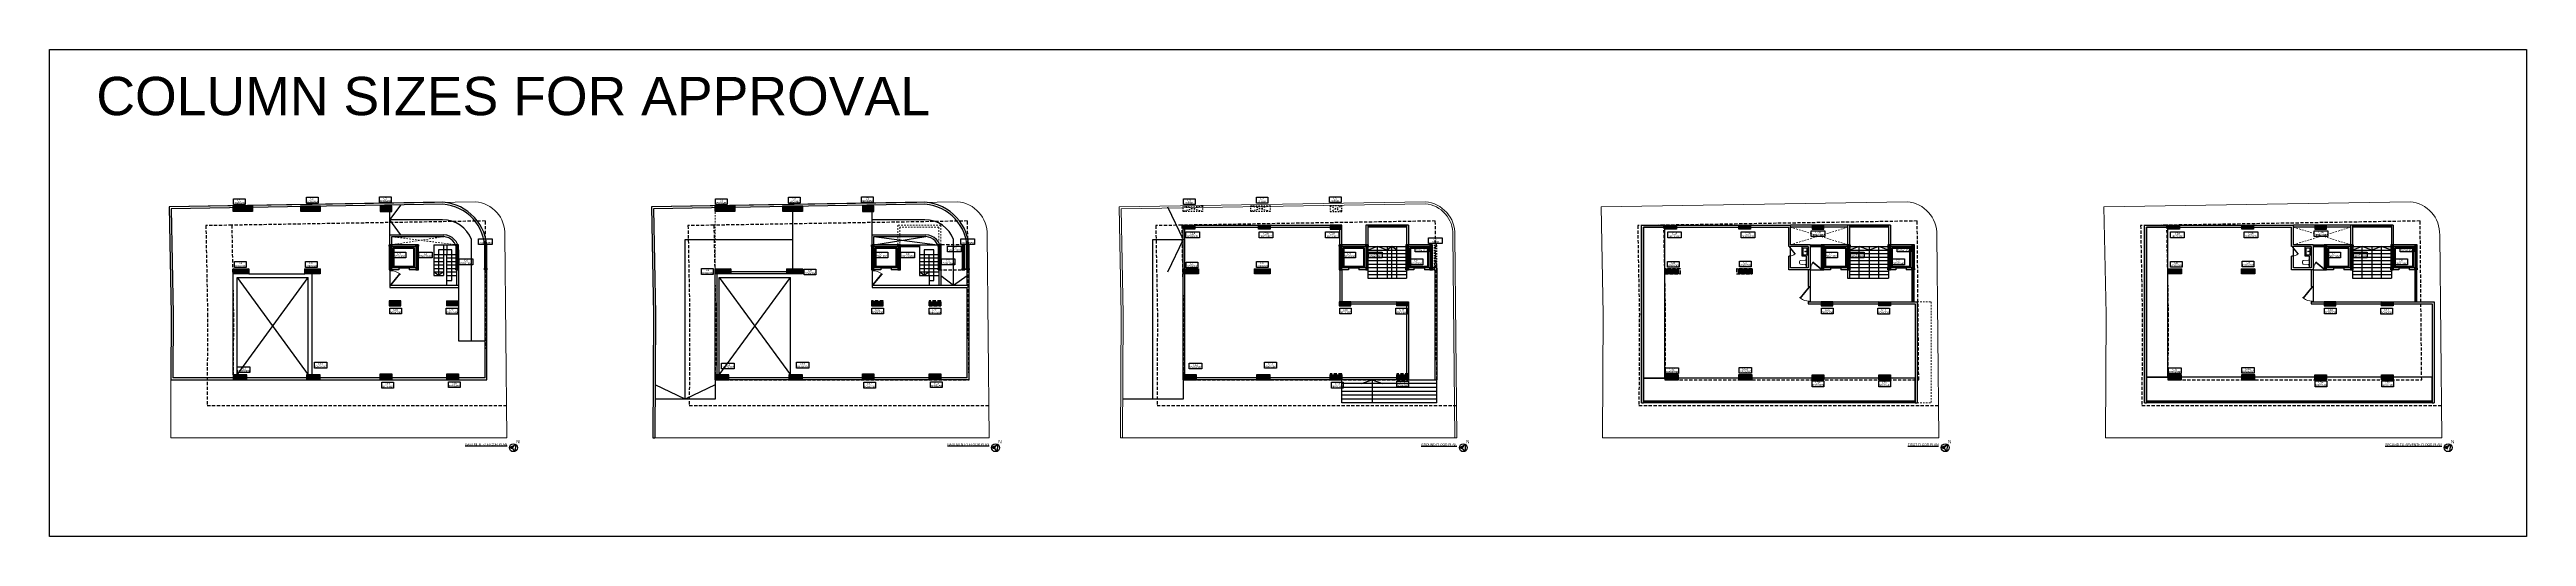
# Model space of a CAD drawing. Header units: inches. Extents: x 332 to 524, y 371 to 463.
# Drawn here: x 332.5 to 523.7, y 425.4 to 463 of the extents above; entities that cross this region are included whole.
import ezdxf
from ezdxf.enums import TextEntityAlignment as Align

# ---------------------------------------------------------------- set-up
doc = ezdxf.new("R2010")
doc.units = ezdxf.units.IN
doc.header["$MEASUREMENT"] = 0
for name, pattern in [('01_BASEMENT PLAN$0$01_BASEMENT PLAN$0$3661201-SURVEY$0$DASHED4', [0.1875, 0.125, -0.0625]), ('DASHED', [0.75, 0.5, -0.25]), ('DASHED2', [0.375, 0.25, -0.125]), ('HIDDEN', [0.375, 0.25, -0.125]), ('HIDDEN2', [0.1875, 0.125, -0.0625])]:
    doc.linetypes.add(name, pattern=pattern)
for name, color, linetype, lineweight in [('Column', 1, 'Continuous', 30), ('COLUMN NO', 1, 'Continuous', 25), ('COLUMN REDUCTION', 6, 'DASHED2', 25), ('Column Sizes', 1, 'Continuous', 25), ('dotted', 252, 'HIDDEN2', 9), ('FOUNDATION FORMAT', 210, 'Continuous', 30), ('fur', 250, 'Continuous', 15), ('setback', 5, '01_BASEMENT PLAN$0$01_BASEMENT PLAN$0$3661201-SURVEY$0$DASHED4', 25), ('Wall', 7, 'Continuous', 30)]:
    doc.layers.add(name, color=color, linetype=linetype, lineweight=lineweight)
for name, color, linetype in [('Elevation', 8, 'Continuous'), ('FURNITURE', 244, 'Continuous'), ('Plot', 10, 'Continuous'), ('Text', 7, 'Continuous')]:
    doc.layers.add(name, color=color, linetype=linetype)
doc.styles.add('dim', font='arial.ttf', dxfattribs={"height": 6})
doc.styles.add('Rcad', font='arial.ttf')
doc.styles.get("Standard").update_dxf_attribs({"font": 'arial.ttf'})

# ---------------------------------------------------------------- blocks, each defined once
blk = doc.blocks.new('Z$W@#0FEC59BC')
at = {"layer": 'fur'}
for p, q in [((17.8, 28.7), (0.9, 8.1)), ((1.9, 7.3), (0.9, 8.1)), ((18.7, 27.9), (1.9, 7.3)), ((17.8, 28.7), (18.7, 27.9))]:
    blk.add_line(p, q, dxfattribs=at)
for points in [[(18.3, 28.3), (18.3, 30)], [(18.3, 0), (18.3, 1.7)]]:
    blk.add_lwpolyline(points, dxfattribs=at)
for start, end in [(226.7729, 229.4619), (232.1478, 270)]:
    blk.add_arc((18.3, 28.3), 26.7, start, end, dxfattribs=at)
blk = doc.blocks.new('TOL.SINK')
at = {"linetype": 'Continuous', "lineweight": 0}
for p, q in [((-346, -110), (-16, -110)), ((-49, -82), (-49, -50)), ((-49, -50), (50, -50)), ((-16, -82), (-49, -82)), ((-16, -82), (-16, -50)), ((-16, -110), (-16, -82)), ((-16, -110), (-16, -154)), ((-16, -154), (16, -154)), ((16, -82), (16, -50)), ((50, -82), (16, -82)), ((16, -82), (16, -110)), ((16, -154), (16, -110)), ((16, -110), (346, -110)), ((50, -50), (50, -82))]:
    blk.add_line(p, q, dxfattribs=at)
at = {"lineweight": 0}
for points in [[(-389, -550), (389, -550), (389, 0), (-389, 0)], [(-346, -506), (346, -506), (346, -44), (-346, -44)]]:
    blk.add_lwpolyline(points, close=True, dxfattribs=at)
at = {"linetype": 'Continuous', "lineweight": 0}
for start, end in [(90, 270), (270, 90)]:
    blk.add_arc((0, -275), 33, start, end, dxfattribs=at)
blk = doc.blocks.new('Z$W@#44AB0C47')
at = {"layer": 'fur'}
blk.add_lwpolyline([(0.18, 0.51), (0.25, 0.51, -0.384951), (0.32, 0.45), (0.36, 0.08, -0.444095), (0.28, 0), (0.07, 0, -0.441697), (0, 0.08), (0.03, 0.45, -0.387254), (0.11, 0.51), (0.18, 0.51)], format="xyb", dxfattribs=at)
blk = doc.blocks.new('col')
at = {"layer": 'Column'}
h = blk.add_hatch(color=256, dxfattribs=at)
h.paths.add_polyline_path([(1, 1), (0, 1), (0.5, 0.5)])
h.paths.add_polyline_path([(0, 1), (0, 0), (0.5, 0.5)])
h.paths.add_polyline_path([(0.5, 0.5), (0, 0), (1, 0)])
h.paths.add_polyline_path([(1, 1), (0.5, 0.5), (1, 0)])
for p, q in [((1, 1), (0, 0)), ((1, 0), (0, 1)), ((1, 1), (0, 1)), ((0, 1), (0, 0)), ((1, 0), (1, 1)), ((0, 0), (1, 0))]:
    blk.add_line(p, q, dxfattribs=at)

msp = doc.modelspace()

# ---------------------------------------------------------------- hatches: boundary and pattern name
at = {"layer": 'Text'}
for points in [[(367.9943, 432.273), (368.2435, 432.1836), (368.478, 432.512)], [(405.2161, 432.273), (405.4653, 432.1836), (405.6998, 432.512)], [(441.3305, 432.273), (441.5797, 432.1836), (441.8142, 432.512)], [(478.5344, 432.273), (478.7837, 432.1836), (479.0182, 432.512)], [(517.3636, 432.273), (517.6128, 432.1836), (517.8474, 432.512)]]:
    msp.add_hatch(color=256, dxfattribs=at).paths.add_polyline_path(points)

# ---------------------------------------------------------------- linework, layer by layer
at = {"layer": 'Column', "linetype": 'DASHED', "lineweight": 25, "ltscale": 0.002}
for p, q in [((421.4985, 450.5147), (419.9985, 450.9647)), ((421.4985, 450.9647), (419.9985, 450.5147)), ((419.9985, 450.9647), (421.4985, 450.9647)), ((419.9985, 450.5147), (419.9985, 450.9647)), ((421.4985, 450.5147), (419.9985, 450.5147)), ((421.4985, 450.9647), (421.4985, 450.5147)), ((426.7235, 450.5147), (425.2235, 450.9647)), ((426.7235, 450.9647), (425.2235, 450.5147)), ((425.2235, 450.9647), (426.7235, 450.9647)), ((425.2235, 450.5147), (425.2235, 450.9647)), ((426.7235, 450.5147), (425.2235, 450.5147)), ((426.7235, 450.9647), (426.7235, 450.5147)), ((431.3528, 450.5147), (432.2528, 450.9647)), ((431.3528, 450.9647), (432.2528, 450.5147)), ((432.2528, 450.9647), (431.3528, 450.9647)), ((431.3528, 450.9647), (431.3528, 450.5147)), ((431.3528, 450.5147), (432.2528, 450.5147)), ((432.2528, 450.5147), (432.2528, 450.9647)), ((439.3927, 446.0065), (439.5927, 447.9565)), ((439.3927, 447.9565), (439.5927, 446.0065)), ((439.5927, 447.9565), (439.3927, 447.9565)), ((439.3927, 447.9565), (439.3927, 446.0065)), ((439.5927, 446.0065), (439.5927, 447.9565)), ((439.3927, 446.0065), (439.5927, 446.0065))]:
    msp.add_line(p, q, dxfattribs=at)
at = {"layer": 'COLUMN REDUCTION'}
for points in [[(458.4024, 446.0794), (457.2024, 446.0794), (457.2024, 445.6994), (458.4024, 445.6994)], [(463.9275, 446.0794), (462.7275, 446.0794), (462.7274, 445.6994), (463.9274, 445.6994)], [(396.8384, 443.6065), (395.9384, 443.6065), (395.9384, 443.2265), (396.8384, 443.2265)], [(401.2884, 443.6065), (400.3884, 443.6065), (400.3884, 443.2265), (401.2884, 443.2265)], [(432.2528, 437.9694), (431.3528, 437.9694), (431.3528, 437.5194), (432.2528, 437.5194)], [(437.4028, 437.9694), (436.5028, 437.9694), (436.5028, 437.5194), (437.4028, 437.5194)]]:
    msp.add_lwpolyline(points, close=True, dxfattribs=at)
at = {"layer": 'Column Sizes'}
for points in [[(346.6886, 451.5052), (347.5886, 451.5052), (347.5886, 451.0552), (346.6886, 451.0552)], [(352.3203, 451.626), (353.2203, 451.626), (353.2203, 451.176), (352.3203, 451.176)], [(357.9602, 451.6559), (358.8602, 451.6559), (358.8602, 451.2059), (357.9602, 451.2059)], [(383.9104, 451.5052), (384.8104, 451.5052), (384.8104, 451.0552), (383.9104, 451.0552)], [(389.5421, 451.626), (390.4421, 451.626), (390.4421, 451.176), (389.5421, 451.176)], [(395.182, 451.6559), (396.082, 451.6559), (396.082, 451.2059), (395.182, 451.2059)], [(420.0248, 451.5052), (420.9248, 451.5052), (420.9248, 451.0552), (420.0248, 451.0552)], [(425.6565, 451.626), (426.5565, 451.626), (426.5565, 451.176), (425.6565, 451.176)], [(431.2964, 451.6559), (432.1964, 451.6559), (432.1964, 451.2059), (431.2964, 451.2059)], [(365.6155, 448.4215), (366.6655, 448.4215), (366.6655, 447.9715), (365.6155, 447.9715)], [(402.8373, 448.4215), (403.8873, 448.4215), (403.8873, 447.9715), (402.8373, 447.9715)], [(438.9517, 448.4871), (440.0017, 448.4871), (440.0017, 448.0371), (438.9517, 448.0371)], [(346.7753, 446.6509), (347.6753, 446.6509), (347.6753, 446.2009), (346.7753, 446.2009)], [(352.2373, 446.6492), (353.1373, 446.6492), (353.1373, 446.1992), (352.2373, 446.1992)], [(358.9366, 447.3865), (359.9866, 447.3865), (359.9866, 446.9365), (358.9366, 446.9365)], [(360.9866, 447.3865), (362.0366, 447.3865), (362.0366, 446.9365), (360.9866, 446.9365)], [(364.1155, 446.8518), (365.1655, 446.8518), (365.1655, 446.4018), (364.1155, 446.4018)], [(382.8312, 446.1106), (383.7312, 446.1106), (383.7312, 445.6606), (382.8312, 445.6606)], [(390.7446, 446.066), (391.6446, 446.066), (391.6446, 445.616), (390.7446, 445.616)], [(396.1584, 447.3865), (397.2084, 447.3865), (397.2084, 446.9365), (396.1584, 446.9365)], [(398.2084, 447.3865), (399.2584, 447.3865), (399.2584, 446.9365), (398.2084, 446.9365)], [(401.3372, 446.8518), (402.3872, 446.8518), (402.3872, 446.4018), (401.3372, 446.4018)], [(420.2295, 446.6165), (421.1295, 446.6165), (421.1295, 446.1665), (420.2295, 446.1665)], [(425.6595, 446.6487), (426.5595, 446.6487), (426.5595, 446.1987), (425.6595, 446.1987)], [(432.2728, 447.3865), (433.3228, 447.3865), (433.3228, 446.9365), (432.2728, 446.9365)], [(434.3228, 447.3865), (435.3728, 447.3865), (435.3728, 446.9365), (434.3228, 446.9365)], [(437.4516, 446.8518), (438.5016, 446.8518), (438.5016, 446.4018), (437.4516, 446.4018)], [(457.3973, 446.6638), (458.2973, 446.6638), (458.2973, 446.2138), (457.3973, 446.2138)], [(462.9472, 446.6909), (463.8472, 446.6909), (463.8472, 446.2409), (462.9472, 446.2409)], [(469.4768, 447.3865), (470.5268, 447.3865), (470.5268, 446.9365), (469.4768, 446.9365)], [(471.5268, 447.3865), (472.5768, 447.3865), (472.5768, 446.9365), (471.5268, 446.9365)], [(474.6556, 446.8518), (475.7056, 446.8518), (475.7056, 446.4018), (474.6556, 446.4018)], [(496.2265, 446.6638), (497.1265, 446.6638), (497.1265, 446.2138), (496.2265, 446.2138)], [(501.7764, 446.6909), (502.6764, 446.6909), (502.6764, 446.2409), (501.7764, 446.2409)], [(508.3059, 447.3865), (509.3559, 447.3865), (509.3559, 446.9365), (508.3059, 446.9365)], [(510.3559, 447.3865), (511.4059, 447.3865), (511.4059, 446.9365), (510.3559, 446.9365)], [(513.4848, 446.8518), (514.5348, 446.8518), (514.5348, 446.4018), (513.4848, 446.4018)], [(358.754, 443.0498), (359.654, 443.0498), (359.654, 442.5998), (358.754, 442.5998)], [(363.1005, 443.0466), (364.0005, 443.0466), (364.0005, 442.5966), (363.1005, 442.5966)], [(395.9758, 443.054), (396.8758, 443.054), (396.8758, 442.604), (395.9758, 442.604)], [(400.3915, 443.0445), (401.2915, 443.0445), (401.2915, 442.5945), (400.3915, 442.5945)], [(432.0902, 443.0498), (432.9902, 443.0498), (432.9902, 442.5998), (432.0902, 442.5998)], [(436.4366, 443.0466), (437.3366, 443.0466), (437.3366, 442.5966), (436.4366, 442.5966)], [(469.2942, 443.0498), (470.1942, 443.0498), (470.1942, 442.5998), (469.2942, 442.5998)], [(473.6406, 443.0466), (474.5406, 443.0466), (474.5406, 442.5966), (473.6406, 442.5966)], [(508.1233, 443.0498), (509.0233, 443.0498), (509.0233, 442.5998), (508.1233, 442.5998)], [(512.4698, 443.0466), (513.3698, 443.0466), (513.3698, 442.5966), (512.4698, 442.5966)], [(346.9617, 438.5219), (347.9467, 438.5219), (347.9467, 438.0719), (346.9617, 438.0719)], [(352.9398, 438.8655), (353.8885, 438.8655), (353.8885, 438.4155), (352.9398, 438.4155)], [(384.3599, 438.8054), (385.3449, 438.8054), (385.3449, 438.3554), (384.3599, 438.3554)], [(390.1616, 438.8655), (391.1103, 438.8655), (391.1103, 438.4155), (390.1616, 438.4155)], [(420.4743, 438.8054), (421.4593, 438.8054), (421.4593, 438.3554), (420.4743, 438.3554)], [(426.276, 438.8655), (427.2247, 438.8655), (427.2247, 438.4155), (426.276, 438.4155)], [(457.2521, 438.4464), (458.237, 438.4464), (458.237, 437.9964), (457.2521, 437.9964)], [(462.9242, 438.4685), (463.8728, 438.4685), (463.8728, 438.0185), (462.9242, 438.0185)], [(496.0813, 438.4464), (497.0662, 438.4464), (497.0662, 437.9964), (496.0813, 437.9964)], [(501.7533, 438.4685), (502.702, 438.4685), (502.702, 438.0185), (501.7533, 438.0185)], [(358.1313, 437.3199), (359.0313, 437.3199), (359.0313, 436.8699), (358.1313, 436.8699)], [(363.2803, 437.3608), (364.1803, 437.3608), (364.1803, 436.9108), (363.2803, 436.9108)], [(395.3531, 437.3199), (396.2531, 437.3199), (396.2531, 436.8699), (395.3531, 436.8699)], [(400.5021, 437.3608), (401.4021, 437.3608), (401.4021, 436.9108), (400.5021, 436.9108)], [(431.4675, 437.3199), (432.3675, 437.3199), (432.3675, 436.8699), (431.4675, 436.8699)], [(436.505, 437.4166), (437.405, 437.4166), (437.405, 436.9666), (436.505, 436.9666)], [(468.5687, 437.4305), (469.4687, 437.4305), (469.4687, 436.9805), (468.5687, 436.9805)], [(473.7117, 437.4261), (474.6117, 437.4261), (474.6117, 436.9761), (473.7117, 436.9761)], [(507.3978, 437.4305), (508.2978, 437.4305), (508.2978, 436.9805), (507.3978, 436.9805)], [(512.5409, 437.4261), (513.4409, 437.4261), (513.4409, 436.9761), (512.5409, 436.9761)]]:
    msp.add_lwpolyline(points, close=True, dxfattribs=at)
at = {"layer": 'Column Sizes', "color": 3}
for points in [[(401.817, 447.8438), (402.867, 447.8438), (402.867, 447.3938), (401.817, 447.3938)], [(420.2127, 448.9379), (421.2627, 448.9379), (421.2627, 448.4879), (420.2127, 448.4879)], [(425.8867, 448.9379), (426.9367, 448.9379), (426.9367, 448.4879), (425.8867, 448.4879)], [(430.9869, 448.9379), (432.0369, 448.9379), (432.0369, 448.4879), (430.9869, 448.4879)], [(437.9314, 447.8438), (438.9814, 447.8438), (438.9814, 447.3938), (437.9314, 447.3938)], [(457.4166, 448.9379), (458.4666, 448.9379), (458.4666, 448.4879), (457.4166, 448.4879)], [(463.0906, 448.9379), (464.1406, 448.9379), (464.1406, 448.4879), (463.0906, 448.4879)], [(468.5014, 449.04), (469.5514, 449.04), (469.5514, 448.59), (468.5014, 448.59)], [(475.1353, 447.8438), (476.1853, 447.8438), (476.1853, 447.3938), (475.1353, 447.3938)], [(496.2458, 448.9379), (497.2958, 448.9379), (497.2958, 448.4879), (496.2458, 448.4879)], [(501.9198, 448.9379), (502.9698, 448.9379), (502.9698, 448.4879), (501.9198, 448.4879)], [(507.3306, 449.04), (508.3806, 449.04), (508.3806, 448.59), (507.3306, 448.59)], [(513.9645, 447.8438), (515.0145, 447.8438), (515.0145, 447.3938), (513.9645, 447.3938)]]:
    msp.add_lwpolyline(points, close=True, dxfattribs=at)
at = {"layer": 'dotted'}
for p, q in [((383.8841, 445.8494), (383.8841, 450.8147)), ((397.9884, 449.4565), (397.9884, 447.9565)), ((401.2884, 449.4565), (397.9884, 449.4565)), ((401.2884, 449.4565), (401.2884, 447.9565)), ((358.9166, 448.5765), (363.83, 447.9565)), ((358.9166, 447.9565), (362.9166, 448.5765)), ((398.1384, 449.3065), (398.1384, 447.9565)), ((401.1384, 449.3065), (398.1384, 449.3065)), ((401.1384, 449.3065), (401.1384, 447.9565)), ((466.9068, 447.9565), (471.3068, 449.3065)), ((466.9068, 449.3065), (471.3068, 447.9565)), ((505.7359, 447.9565), (510.1359, 449.3065)), ((505.7359, 449.3065), (510.1359, 447.9565)), ((476.6786, 443.5265), (477.7568, 443.5265)), ((477.7568, 443.5265), (477.7568, 435.7194)), ((476.6786, 435.7194), (477.7568, 435.7194))]:
    msp.add_line(p, q, dxfattribs=at)
at = {"layer": 'Elevation'}
for p, q in [((358.7666, 448.7265), (358.7666, 451.0159)), ((362.8323, 449.8712), (358.7666, 449.8712)), ((389.8841, 446.0794), (389.8841, 450.9082)), ((395.9884, 448.7265), (395.9884, 451.0159)), ((400.054, 449.8712), (395.9884, 449.8712)), ((437.2528, 449.4565), (434.2528, 449.4565)), ((471.3068, 449.4565), (466.9068, 449.4565)), ((474.4568, 449.4565), (471.4568, 449.4565)), ((510.1359, 449.4565), (505.7359, 449.4565)), ((513.2859, 449.4565), (510.2859, 449.4565)), ((358.7666, 448.7265), (362.9166, 448.7265)), ((358.7666, 447.9565), (358.7666, 448.7265)), ((358.9166, 448.5765), (362.9166, 448.5765)), ((358.9166, 447.9565), (358.9166, 448.5765)), ((362.1466, 447.9565), (363.9166, 447.9565)), ((362.1466, 447.9565), (362.1466, 445.5865)), ((362.8966, 447.9565), (362.8966, 447.2065)), ((363.1666, 447.9565), (363.1666, 447.2065)), ((363.9166, 447.9565), (363.9166, 444.8065)), ((363.9166, 447.9565), (363.9166, 444.8065)), ((364.0666, 447.5477), (363.9166, 447.5477)), ((364.0666, 447.5477), (364.0666, 444.8065)), ((365.0666, 440.5194), (365.0666, 448.3502)), ((395.9884, 448.7265), (400.1384, 448.7265)), ((395.9884, 447.9565), (395.9884, 448.7265)), ((396.1384, 448.5765), (400.1384, 448.5765)), ((396.1384, 447.9565), (396.1384, 448.5765)), ((396.1384, 448.5765), (401.0517, 447.9565)), ((396.1384, 447.9565), (400.1384, 448.5765)), ((398.1384, 447.9565), (399.6384, 447.9565)), ((398.1384, 447.8815), (399.6384, 447.8815)), ((398.1384, 447.8065), (399.6384, 447.8065)), ((399.6384, 447.9565), (401.1384, 447.9565)), ((399.6384, 447.9565), (399.6384, 445.5865)), ((401.1384, 447.9565), (401.1384, 444.8065)), ((401.1384, 447.9565), (401.285, 447.9565)), ((401.2884, 447.9565), (401.2884, 444.8065)), ((402.2884, 444.8065), (402.2884, 448.3502)), ((437.2528, 449.3815), (434.2528, 449.3815)), ((437.2528, 449.3065), (434.2528, 449.3065)), ((434.2528, 447.8065), (435.7528, 447.8065)), ((434.2528, 447.5365), (435.7528, 447.5365)), ((435.0028, 445.3765), (435.0028, 447.8065)), ((435.7528, 447.8065), (435.7528, 445.3765)), ((435.7528, 447.8065), (436.5028, 447.8065)), ((435.7528, 447.5365), (436.5028, 447.5365)), ((436.1278, 445.3765), (436.1278, 447.8065)), ((436.5028, 445.3765), (436.5028, 447.8065)), ((436.5028, 447.8065), (437.2528, 447.8065)), ((436.5028, 447.5365), (437.2528, 447.5365)), ((471.3068, 449.3065), (466.9068, 449.3065)), ((466.9068, 447.0565), (466.9068, 447.8065)), ((467.8068, 447.0565), (467.8068, 447.8065)), ((468.4068, 447.9565), (469.3068, 447.9565)), ((468.4068, 447.8815), (469.3068, 447.8815)), ((468.4068, 447.8065), (469.3068, 447.8065)), ((474.4568, 449.3815), (471.4568, 449.3815)), ((474.4568, 449.3065), (471.4568, 449.3065)), ((471.4568, 447.8065), (472.9568, 447.8065)), ((471.4568, 447.5365), (472.9568, 447.5365)), ((472.2068, 445.3765), (472.2068, 447.8065)), ((472.9568, 447.8065), (472.9568, 445.3765)), ((472.9568, 447.8065), (473.7068, 447.8065)), ((472.9568, 447.5365), (473.7068, 447.5365)), ((473.7068, 447.8065), (474.4568, 447.8065)), ((473.7068, 445.3765), (473.7068, 447.8065)), ((473.7068, 447.5365), (474.4568, 447.5365)), ((510.1359, 449.3065), (505.7359, 449.3065)), ((505.7359, 447.0565), (505.7359, 447.8065)), ((506.6359, 447.0565), (506.6359, 447.8065)), ((507.2359, 447.9565), (508.1359, 447.9565)), ((507.2359, 447.8815), (508.1359, 447.8815)), ((507.2359, 447.8065), (508.1359, 447.8065)), ((513.2859, 449.3815), (510.2859, 449.3815)), ((513.2859, 449.3065), (510.2859, 449.3065)), ((510.2859, 447.8065), (511.7859, 447.8065)), ((510.2859, 447.5365), (511.7859, 447.5365)), ((511.0359, 445.3765), (511.0359, 447.8065)), ((511.7859, 447.8065), (511.7859, 445.3765)), ((511.7859, 447.8065), (512.5359, 447.8065)), ((511.7859, 447.5365), (512.5359, 447.5365)), ((512.5359, 447.8065), (513.2859, 447.8065)), ((512.5359, 445.3765), (512.5359, 447.8065)), ((512.5359, 447.5365), (513.2859, 447.5365)), ((346.6623, 437.8994), (346.6623, 445.6994)), ((347.8623, 445.6994), (352.1873, 445.6994)), ((352.7623, 437.8994), (352.7623, 445.6994)), ((358.7666, 446.0065), (358.7666, 444.8065)), ((359.4416, 446.1565), (360.2416, 446.1565)), ((362.1466, 447.2065), (362.8966, 447.2065)), ((362.1466, 446.9365), (362.8966, 446.9365)), ((362.1466, 446.6665), (362.8966, 446.6665)), ((362.1466, 446.3965), (362.8966, 446.3965)), ((362.1466, 446.1265), (362.8966, 446.1265)), ((362.1466, 445.8565), (362.8966, 445.8565)), ((362.1466, 445.5865), (362.8966, 445.5865)), ((362.8966, 447.2065), (362.8966, 445.5865)), ((362.8966, 447.2065), (363.1666, 447.2065)), ((363.1666, 447.2065), (363.9166, 447.2065)), ((363.1666, 444.8065), (363.1666, 447.2065)), ((363.1666, 446.9365), (363.9166, 446.9365)), ((363.1666, 446.6665), (363.9166, 446.6665)), ((363.1666, 446.3965), (363.9166, 446.3965)), ((363.1666, 446.1265), (363.9166, 446.1265)), ((363.1666, 445.8565), (363.9166, 445.8565)), ((363.1666, 445.5865), (363.9166, 445.5865)), ((395.9884, 446.0065), (395.9884, 444.8065)), ((396.6634, 446.1565), (397.4634, 446.1565)), ((399.6384, 447.2065), (400.3884, 447.2065)), ((399.6384, 446.9365), (400.3884, 446.9365)), ((399.6384, 446.6665), (400.3884, 446.6665)), ((399.6384, 446.3965), (400.3884, 446.3965)), ((399.6384, 446.1265), (400.3884, 446.1265)), ((399.6384, 445.8565), (400.3884, 445.8565)), ((399.6384, 445.5865), (400.3884, 445.5865)), ((400.3884, 447.2065), (401.1384, 447.2065)), ((400.3884, 445.5865), (400.3884, 447.2065)), ((400.3884, 446.9365), (401.1384, 446.9365)), ((400.3884, 446.6665), (401.1384, 446.6665)), ((400.3884, 446.3965), (401.1384, 446.3965)), ((400.3884, 446.1265), (401.1384, 446.1265)), ((400.3884, 445.8565), (401.1384, 445.8565)), ((400.3884, 445.5865), (401.1384, 445.5865)), ((400.3884, 445.5865), (400.3884, 444.8065)), ((432.7778, 446.1565), (433.5778, 446.1565)), ((434.2528, 447.2665), (435.7528, 447.2665)), ((434.2528, 446.9965), (435.7528, 446.9965)), ((434.2528, 446.7265), (435.7528, 446.7265)), ((434.2528, 446.4565), (435.7528, 446.4565)), ((434.2528, 446.1865), (435.7528, 446.1865)), ((434.2528, 446.0065), (434.2528, 445.3765)), ((434.2528, 445.9165), (435.7528, 445.9165)), ((434.2528, 445.6465), (435.7528, 445.6465)), ((435.7528, 447.2665), (436.5028, 447.2665)), ((435.7528, 446.9965), (436.5028, 446.9965)), ((435.7528, 446.7265), (436.5028, 446.7265)), ((435.7528, 446.4565), (436.5028, 446.4565)), ((435.7528, 446.1865), (436.5028, 446.1865)), ((435.7528, 445.9165), (436.5028, 445.9165)), ((435.7528, 445.6465), (436.5028, 445.6465)), ((436.5028, 447.2665), (437.2528, 447.2665)), ((436.5028, 446.9965), (437.2528, 446.9965)), ((436.5028, 446.7265), (437.2528, 446.7265)), ((436.5028, 446.4565), (437.2528, 446.4565)), ((436.5028, 446.1865), (437.2528, 446.1865)), ((436.5028, 445.9165), (437.2528, 445.9165)), ((436.5028, 445.6465), (437.2528, 445.6465)), ((437.2528, 446.0065), (437.2528, 445.3765)), ((437.8278, 446.1565), (438.6278, 446.1565)), ((439.5927, 446.1565), (439.2028, 446.1565)), ((439.4427, 446.0065), (439.2028, 446.0065)), ((439.4427, 446.0065), (439.4427, 437.5194)), ((439.5927, 446.1565), (439.5927, 437.5194)), ((468.1068, 447.0565), (467.8068, 447.0565)), ((468.1068, 447.0565), (468.1068, 446.1565)), ((468.4068, 446.0065), (469.3068, 446.0065)), ((469.9818, 446.1565), (470.7818, 446.1565)), ((471.3068, 446.0065), (471.3068, 445.3765)), ((471.4568, 447.2665), (472.9568, 447.2665)), ((471.4568, 446.9965), (472.9568, 446.9965)), ((471.4568, 446.7265), (472.9568, 446.7265)), ((471.4568, 446.4565), (472.9568, 446.4565)), ((471.4568, 446.1865), (472.9568, 446.1865)), ((471.4568, 446.0065), (471.4568, 445.3765)), ((471.4568, 445.9165), (472.9568, 445.9165)), ((471.4568, 445.6465), (472.9568, 445.6465)), ((472.9568, 447.2665), (473.7068, 447.2665)), ((472.9568, 446.9965), (473.7068, 446.9965)), ((472.9568, 446.7265), (473.7068, 446.7265)), ((472.9568, 446.4565), (473.7068, 446.4565)), ((472.9568, 446.1865), (473.7068, 446.1865)), ((472.9568, 445.9165), (473.7068, 445.9165)), ((472.9568, 445.6465), (473.7068, 445.6465)), ((473.7068, 447.2665), (474.4568, 447.2665)), ((473.7068, 446.9965), (474.4568, 446.9965)), ((473.7068, 446.7265), (474.4568, 446.7265)), ((473.7068, 446.4565), (474.4568, 446.4565)), ((473.7068, 446.1865), (474.4568, 446.1865)), ((473.7068, 445.9165), (474.4568, 445.9165)), ((473.7068, 445.6465), (474.4568, 445.6465)), ((474.4568, 446.0065), (474.4568, 445.3765)), ((475.0318, 446.1565), (475.8318, 446.1565)), ((476.2568, 446.0065), (476.2568, 443.5265)), ((476.3318, 446.0065), (476.3318, 443.5265)), ((476.4068, 446.0065), (476.4068, 443.5265)), ((506.9359, 447.0565), (506.6359, 447.0565)), ((506.9359, 447.0565), (506.9359, 446.1565)), ((507.2359, 446.0065), (508.1359, 446.0065)), ((508.8109, 446.1565), (509.6109, 446.1565)), ((510.2859, 447.2665), (511.7859, 447.2665)), ((510.2859, 446.9965), (511.7859, 446.9965)), ((510.2859, 446.7265), (511.7859, 446.7265)), ((510.2859, 446.4565), (511.7859, 446.4565)), ((510.2859, 446.1865), (511.7859, 446.1865)), ((510.2859, 446.0065), (510.2859, 445.3765)), ((510.2859, 445.9165), (511.7859, 445.9165)), ((510.2859, 445.6465), (511.7859, 445.6465)), ((511.7859, 447.2665), (512.5359, 447.2665)), ((511.7859, 446.9965), (512.5359, 446.9965)), ((511.7859, 446.7265), (512.5359, 446.7265)), ((511.7859, 446.4565), (512.5359, 446.4565)), ((511.7859, 446.1865), (512.5359, 446.1865)), ((511.7859, 445.9165), (512.5359, 445.9165)), ((511.7859, 445.6465), (512.5359, 445.6465)), ((512.5359, 447.2665), (513.2859, 447.2665)), ((512.5359, 446.9965), (513.2859, 446.9965)), ((512.5359, 446.7265), (513.2859, 446.7265)), ((512.5359, 446.4565), (513.2859, 446.4565)), ((512.5359, 446.1865), (513.2859, 446.1865)), ((512.5359, 445.9165), (513.2859, 445.9165)), ((512.5359, 445.6465), (513.2859, 445.6465)), ((513.2859, 446.0065), (513.2859, 445.3765)), ((513.8609, 446.1565), (514.6609, 446.1565)), ((515.0859, 446.0065), (515.0859, 443.5265)), ((515.1609, 446.0065), (515.1609, 443.5265)), ((515.2359, 446.0065), (515.2359, 443.5265)), ((346.9623, 437.8994), (352.4623, 445.4194)), ((346.9623, 445.4194), (352.4623, 437.8994)), ((346.9623, 437.8994), (346.9623, 445.4194)), ((346.9623, 445.4194), (352.4623, 445.4194)), ((352.4623, 437.8994), (352.4623, 445.4194)), ((364.0666, 444.6565), (364.0666, 440.5194)), ((384.1841, 445.4194), (389.6841, 445.4194)), ((384.1841, 437.8994), (389.6841, 445.4194)), ((384.1841, 445.4194), (389.6841, 437.8994)), ((384.1841, 437.8994), (384.1841, 445.4194)), ((389.6841, 437.8994), (389.6841, 445.4194)), ((434.2528, 445.3765), (435.7528, 445.3765)), ((435.7528, 445.3765), (436.5028, 445.3765)), ((436.5028, 445.3765), (437.2528, 445.3765)), ((468.4068, 444.7265), (468.4068, 443.5265)), ((468.4068, 444.7265), (468.4068, 443.5265)), ((471.3068, 445.3765), (471.4568, 445.3765)), ((471.4568, 445.3765), (472.9568, 445.3765)), ((472.9568, 445.3765), (473.7068, 445.3765)), ((473.7068, 445.3765), (474.4568, 445.3765)), ((507.2359, 444.7265), (507.2359, 443.5265)), ((510.2859, 445.3765), (511.7859, 445.3765)), ((511.7859, 445.3765), (512.5359, 445.3765)), ((512.5359, 445.3765), (513.2859, 445.3765)), ((364.0666, 440.5194), (366.1065, 440.5194)), ((383.8841, 436.0194), (379.2272, 436.0194)), ((383.8841, 437.5194), (383.8841, 436.0194)), ((419.9985, 436.0194), (415.3416, 436.0194)), ((419.9985, 437.5194), (419.9985, 436.0194)), ((437.2528, 437.6694), (420.1485, 437.6694)), ((437.2528, 437.5194), (420.1485, 437.5194)), ((432.2528, 435.7194), (432.2528, 437.5194)), ((439.5927, 437.2194), (432.2528, 437.2194)), ((439.5927, 436.9194), (432.2528, 436.9194)), ((439.5927, 436.6194), (432.2528, 436.6194)), ((439.5927, 436.3194), (432.2528, 436.3194)), ((439.5927, 436.0194), (432.2528, 436.0194)), ((434.5936, 437.5194), (434.5936, 435.7194)), ((437.4028, 437.5194), (439.5927, 437.5194)), ((439.5927, 435.7194), (439.5927, 437.5194)), ((439.5927, 435.7194), (432.2528, 435.7194)), ((476.5286, 435.8694), (455.5524, 435.8694)), ((476.5286, 435.7944), (455.5524, 435.7944)), ((476.5286, 435.7194), (455.5524, 435.7194)), ((516.4359, 435.8694), (494.3816, 435.8694)), ((516.4359, 435.7944), (494.3816, 435.7944)), ((516.4359, 435.7194), (494.3816, 435.7194))]:
    msp.add_line(p, q, dxfattribs=at)
for points in [[(359.582, 448.7311), (358.7666, 449.8712), (359.636, 451.0304)], [(418.7985, 450.8945), (419.9985, 448.3638), (418.7985, 445.8194)], [(363.1666, 445.1965), (363.5416, 445.1965), (363.5416, 447.5515), (362.5216, 447.5515), (362.5216, 445.5865)], [(381.5556, 436.0194), (381.5556, 448.3638), (389.8841, 448.3638)], [(400.3884, 445.1965), (400.7634, 445.1965), (400.7634, 447.5515), (400.0134, 447.5515), (400.0134, 445.5865)], [(417.6701, 436.0194), (417.6701, 448.3638), (419.9985, 448.3638)], [(435.7528, 447.5365), (435.0028, 447.8065), (434.2528, 447.5365)], [(436.5028, 447.5365), (436.1278, 447.8065), (435.7528, 447.5365)], [(472.9568, 447.5365), (472.2068, 447.8065), (471.4568, 447.5365)], [(474.4568, 447.5365), (473.7068, 447.8065), (472.9568, 447.5365)], [(511.7859, 447.5365), (511.0359, 447.8065), (510.2859, 447.5365)], [(513.2859, 447.5365), (512.5359, 447.8065), (511.7859, 447.5365)], [(362.8966, 445.8565), (362.5216, 445.5865), (362.1466, 445.8565)], [(400.3884, 445.8565), (400.0134, 445.5865), (399.6384, 445.8565)], [(403.3371, 445.5565), (402.2884, 444.8065), (401.2884, 445.5565)], [(383.8841, 437.1236), (381.5556, 436.0194), (379.2322, 437.1153)], [(433.7811, 437.2194), (434.5936, 437.5194), (435.4061, 437.2194)]]:
    msp.add_lwpolyline(points, dxfattribs=at)
for points in [[(359.0166, 446.2565), (360.6666, 446.2565), (360.6666, 447.7065), (359.0166, 447.7065)], [(359.0666, 446.3065), (360.6166, 446.3065), (360.6166, 447.6565), (359.0666, 447.6565)], [(396.2384, 446.2565), (397.8884, 446.2565), (397.8884, 447.7065), (396.2384, 447.7065)], [(396.2884, 446.3065), (397.8384, 446.3065), (397.8384, 447.6565), (396.2884, 447.6565)], [(432.3528, 446.2565), (434.0028, 446.2565), (434.0028, 447.7065), (432.3528, 447.7065)], [(432.4028, 446.3065), (433.9528, 446.3065), (433.9528, 447.6565), (432.4028, 447.6565)], [(437.5028, 446.2565), (438.9528, 446.2565), (438.9528, 447.7065), (437.5028, 447.7065)], [(437.5528, 446.3065), (438.9028, 446.3065), (438.9028, 447.6565), (437.5528, 447.6565)], [(455.5524, 437.6444), (457.2024, 437.6444), (457.2024, 449.3065), (455.5524, 449.3065)], [(469.5568, 446.2565), (471.2068, 446.2565), (471.2068, 447.7065), (469.5568, 447.7065)], [(469.6068, 446.3065), (471.1568, 446.3065), (471.1568, 447.6565), (469.6068, 447.6565)], [(474.7068, 446.2565), (476.1568, 446.2565), (476.1568, 447.7065), (474.7068, 447.7065)], [(474.7568, 446.3065), (476.1068, 446.3065), (476.1068, 447.6565), (474.7568, 447.6565)], [(494.3816, 437.7194), (496.0316, 437.7194), (496.0316, 449.3065), (494.3816, 449.3065)], [(508.3859, 446.2565), (510.0359, 446.2565), (510.0359, 447.7065), (508.3859, 447.7065)], [(508.4359, 446.3065), (509.9859, 446.3065), (509.9859, 447.6565), (508.4359, 447.6565)], [(513.5359, 446.2565), (514.9859, 446.2565), (514.9859, 447.7065), (513.5359, 447.7065)], [(513.5859, 446.3065), (514.9359, 446.3065), (514.9359, 447.6565), (513.5859, 447.6565)], [(455.5524, 435.7944), (476.5286, 435.7944), (476.5286, 437.6444), (455.5524, 437.6444)], [(494.3816, 435.8694), (516.4359, 435.8694), (516.4359, 437.7194), (494.3816, 437.7194)]]:
    msp.add_lwpolyline(points, close=True, dxfattribs=at)
at = {"layer": 'Elevation', "linetype": 'DASHED2', "lineweight": 30}
msp.add_lwpolyline([(401.1405, 446.0065), (403.0884, 446.0065), (403.0884, 447.9565), (401.1405, 447.9565)], close=True, dxfattribs=at)
at = {"layer": 'Elevation'}
for centre, radius, start, end in [((362.8815, 447.5419), 2.3298, 20.300672, 91.211075), ((400.1033, 447.5419), 2.3298, 20.300672, 91.211075), ((362.8815, 447.5419), 1.1851, 359.717808, 88.301917), ((362.8814, 447.5419), 1.0352, 359.677644, 88.050999), ((400.1033, 447.5419), 1.1851, 359.717808, 88.301917), ((400.1032, 447.5419), 1.0352, 359.677644, 88.050999)]:
    msp.add_arc(centre, radius, start, end, dxfattribs=at)
at = {"layer": 'FOUNDATION FORMAT'}
msp.add_lwpolyline([(332.4867, 463.0468), (523.715, 463.0468), (523.715, 425.3966), (332.4867, 425.3966)], close=True, dxfattribs=at)
at = {"layer": 'Plot', "color": 0, "lineweight": 20}
for p, q in [((438.6909, 451.1254), (415.2178, 450.7352)), ((415.2178, 450.7352), (415.3712, 442.5843)), ((440.9861, 433.0194), (440.8351, 448.7066)), ((415.3712, 442.5843), (415.3281, 433.0194))]:
    msp.add_line(p, q, dxfattribs=at)
for points in [[(341.885, 442.5832), (341.842, 433.0194), (344.8515, 433.0194), (356.5093, 433.0194), (367.7999, 433.0194), (367.649, 448.705, 0.3976345), (365.3601, 451.2755), (341.7288, 450.8827)], [(379.1068, 442.5832), (379.0637, 433.0194), (382.0732, 433.0194), (393.7311, 433.0194), (405.0217, 433.0194), (404.8707, 448.705, 0.3976345), (402.5819, 451.2755), (378.9506, 450.8827)], [(415.2212, 442.5832), (415.1781, 433.0194), (418.1877, 433.0194), (429.8455, 433.0194), (441.1361, 433.0194), (440.9851, 448.705, 0.3976345), (438.6963, 451.2755), (415.065, 450.8827)], [(452.4251, 442.5832), (452.3821, 433.0194), (455.3916, 433.0194), (467.0494, 433.0194), (478.34, 433.0194), (478.1891, 448.705, 0.3976345), (475.9002, 451.2755), (452.2689, 450.8827)], [(491.2543, 442.5832), (491.2113, 433.0194), (494.2208, 433.0194), (505.8786, 433.0194), (517.1692, 433.0194), (517.0183, 448.705, 0.3976345), (514.7294, 451.2755), (491.0981, 450.8827)]]:
    msp.add_lwpolyline(points, format="xyb", close=True, dxfattribs=at)
msp.add_arc((438.4801, 448.7788), 2.3561, 358.244079, 84.867011, dxfattribs=at)
at = {"layer": 'setback', "linetype": 'HIDDEN'}
for points in [[(346.5564, 449.4627), (344.5566, 449.4295), (344.6851, 442.6032), (344.6532, 435.5194), (367.7758, 435.5194)], [(383.7781, 449.4627), (381.7784, 449.4295), (381.9069, 442.6032), (381.875, 435.5194), (404.9976, 435.5194)], [(419.8926, 449.4627), (417.8928, 449.4295), (418.0213, 442.6032), (417.9894, 435.5194), (441.1121, 435.5194)], [(457.0965, 449.4627), (455.0968, 449.4295), (455.2253, 442.6032), (455.1934, 435.5194), (478.316, 435.5194)], [(495.9257, 449.4627), (493.926, 449.4295), (494.0544, 442.6032), (494.0226, 435.5194), (517.1452, 435.5194)]]:
    msp.add_lwpolyline(points, dxfattribs=at)
for points in [[(346.6623, 437.5194), (366.2565, 437.5194), (366.1385, 449.7883), (346.5564, 449.4627), (346.6852, 442.6176)], [(383.884, 437.5194), (403.4783, 437.5194), (403.3602, 449.7883), (383.7781, 449.4627), (383.907, 442.6176)], [(419.9985, 437.5194), (439.5927, 437.5194), (439.4747, 449.7883), (419.8926, 449.4627), (420.0214, 442.6176)], [(457.2024, 437.5194), (476.7967, 437.5194), (476.6786, 449.7883), (457.0965, 449.4627), (457.2254, 442.6176)], [(496.0316, 437.5194), (515.6259, 437.5194), (515.5078, 449.7883), (495.9257, 449.4627), (496.0545, 442.6176)]]:
    msp.add_lwpolyline(points, close=True, dxfattribs=at)
at = {"layer": 'Text'}
for p, q in [((367.9943, 432.2733), (368.478, 432.512)), ((367.9943, 432.2733), (368.2435, 432.1836)), ((368.2435, 432.1836), (368.4089, 431.9769)), ((368.478, 432.512), (368.4089, 431.9769)), ((405.2161, 432.2733), (405.6998, 432.512)), ((405.2161, 432.2733), (405.4653, 432.1836)), ((405.4653, 432.1836), (405.6307, 431.9769)), ((405.6998, 432.512), (405.6307, 431.9769)), ((441.3305, 432.2733), (441.8142, 432.512)), ((441.3305, 432.2733), (441.5797, 432.1836)), ((441.5797, 432.1836), (441.7451, 431.9769)), ((441.8142, 432.512), (441.7451, 431.9769)), ((478.5344, 432.2733), (479.0182, 432.512)), ((478.5344, 432.2733), (478.7837, 432.1836)), ((478.7837, 432.1836), (478.9491, 431.9769)), ((479.0182, 432.512), (478.9491, 431.9769)), ((517.3636, 432.2733), (517.8474, 432.512)), ((517.3636, 432.2733), (517.6128, 432.1836)), ((517.8474, 432.512), (517.7782, 431.9769))]:
    msp.add_line(p, q, dxfattribs=at)
for centre in [(368.3002, 432.2629), (405.5219, 432.2629), (441.6363, 432.2629), (478.8403, 432.2629), (517.6695, 432.2629)]:
    msp.add_circle(centre, 0.306, dxfattribs=at)
at = {"layer": 'Wall'}
for p, q in [((362.8536, 451.0838), (341.8816, 450.7352)), ((341.8816, 450.7352), (342.035, 442.5843)), ((400.0754, 451.0838), (379.1034, 450.7352)), ((379.1034, 450.7352), (379.2568, 442.5843)), ((419.9985, 437.5194), (419.9985, 449.4565)), ((419.9985, 449.4565), (432.2528, 449.4565)), ((432.2528, 447.9565), (432.2528, 449.4565)), ((434.1028, 449.4565), (434.1028, 447.9565)), ((434.2528, 449.4565), (434.1028, 449.4565)), ((434.2528, 449.4565), (434.2528, 446.0065)), ((437.2528, 449.4565), (437.2528, 446.0065)), ((437.4028, 449.4565), (437.2528, 449.4565)), ((437.4028, 449.4565), (437.4028, 447.9565)), ((455.4024, 449.4565), (466.9068, 449.4565)), ((455.4024, 435.7194), (455.4024, 449.4565)), ((466.9068, 447.9565), (466.9068, 449.4565)), ((471.3068, 449.4565), (471.3068, 447.9565)), ((471.4568, 449.4565), (471.3068, 449.4565)), ((471.4568, 449.4565), (471.4568, 446.0065)), ((474.4568, 449.4565), (474.4568, 446.0065)), ((474.6068, 449.4565), (474.4568, 449.4565)), ((474.6068, 449.4565), (474.6068, 446.1565)), ((494.2316, 449.4565), (505.7359, 449.4565)), ((494.2316, 435.7194), (494.2316, 449.4565)), ((505.7359, 447.9565), (505.7359, 449.4565)), ((510.1359, 449.4565), (510.1359, 447.9565)), ((510.2859, 449.4565), (510.1359, 449.4565)), ((510.2859, 449.4565), (510.2859, 446.0065)), ((513.2859, 449.4565), (513.2859, 446.0065)), ((513.4359, 449.4565), (513.2859, 449.4565)), ((513.4359, 449.4565), (513.4359, 446.1565)), ((358.7666, 447.9565), (358.7666, 446.0065)), ((360.9166, 447.9565), (358.7666, 447.9565)), ((358.9166, 447.8065), (358.9166, 446.1565)), ((360.7666, 447.8065), (358.9166, 447.8065)), ((360.7666, 447.8065), (360.7666, 446.1565)), ((360.9166, 447.9565), (360.9166, 446.0065)), ((366.1065, 437.6694), (366.1065, 447.536)), ((366.2565, 437.5194), (366.2565, 447.536)), ((395.9884, 447.9565), (395.9884, 446.0065)), ((398.1384, 447.9565), (395.9884, 447.9565)), ((396.1384, 447.8065), (396.1384, 446.1565)), ((397.9884, 447.8065), (396.1384, 447.8065)), ((397.9884, 447.8065), (397.9884, 446.1565)), ((398.1384, 447.9565), (398.1384, 446.0065)), ((403.3283, 444.8065), (403.3283, 447.536)), ((403.4783, 437.5194), (403.4783, 447.536)), ((420.1485, 437.5194), (420.1485, 449.3065)), ((420.1485, 449.3065), (432.1028, 449.3065)), ((432.1028, 447.9565), (432.1028, 449.3065)), ((432.1028, 447.9565), (432.1028, 443.3765)), ((434.2528, 447.9565), (432.1028, 447.9565)), ((432.2528, 447.8065), (432.2528, 446.1565)), ((434.1028, 447.8065), (432.2528, 447.8065)), ((434.1028, 447.8065), (434.1028, 446.1565)), ((439.2028, 447.9565), (437.2528, 447.9565)), ((437.4028, 447.8065), (437.4028, 446.1565)), ((439.0528, 447.8065), (437.4028, 447.8065)), ((439.0528, 447.8065), (439.0528, 446.1565)), ((439.2028, 447.9565), (439.2028, 446.0065)), ((455.5524, 449.3065), (466.7568, 449.3065)), ((455.5524, 435.7194), (455.5524, 449.3065)), ((466.7568, 447.8065), (466.7568, 449.3065)), ((468.2568, 447.8065), (466.7568, 447.8065)), ((468.4068, 447.9565), (466.9068, 447.9565)), ((468.2568, 447.8065), (468.2568, 446.1565)), ((468.4068, 447.9565), (468.4068, 444.7265)), ((471.4568, 447.9565), (469.3068, 447.9565)), ((469.3068, 446.0065), (469.3068, 447.9565)), ((469.4568, 447.8065), (469.4568, 446.1565)), ((471.3068, 447.8065), (469.4568, 447.8065)), ((471.3068, 447.8065), (471.3068, 446.1565)), ((476.4068, 447.9565), (474.6068, 447.9565)), ((476.2568, 447.8065), (474.6068, 447.8065)), ((476.2568, 447.8065), (476.2568, 446.1565)), ((476.4068, 447.9565), (476.4068, 446.0065)), ((494.3816, 449.3065), (505.5859, 449.3065)), ((494.3816, 435.7194), (494.3816, 449.3065)), ((505.5859, 447.8065), (505.5859, 449.3065)), ((507.0859, 447.8065), (505.5859, 447.8065)), ((507.2359, 447.9565), (505.7359, 447.9565)), ((507.0859, 447.8065), (507.0859, 446.1565)), ((507.2359, 447.9565), (507.2359, 444.7265)), ((508.1359, 447.9565), (508.1359, 446.0065)), ((510.2859, 447.9565), (508.1359, 447.9565)), ((508.2859, 447.8065), (508.2859, 446.1565)), ((510.1359, 447.8065), (508.2859, 447.8065)), ((510.1359, 447.8065), (510.1359, 446.1565)), ((515.2359, 447.9565), (513.4359, 447.9565)), ((515.0859, 447.8065), (513.4359, 447.8065)), ((515.0859, 447.8065), (515.0859, 446.1565)), ((515.2359, 447.9565), (515.2359, 446.0065)), ((359.4416, 446.0065), (358.7666, 446.0065)), ((359.4416, 446.1565), (358.9166, 446.1565)), ((359.4416, 446.1565), (359.4416, 446.0065)), ((360.7666, 446.1565), (360.2416, 446.1565)), ((360.2416, 446.1565), (360.2416, 446.0065)), ((360.9166, 446.0065), (360.2416, 446.0065)), ((360.7666, 446.6365), (360.7666, 446.1565)), ((383.8841, 437.5194), (383.8841, 445.8494)), ((389.4091, 445.8494), (383.8841, 445.8494)), ((384.0341, 437.6694), (384.0341, 445.6994)), ((389.4091, 445.6994), (384.0341, 445.6994)), ((389.4091, 445.6994), (389.4091, 445.8494)), ((396.6634, 446.0065), (395.9884, 446.0065)), ((396.6634, 446.1565), (396.1384, 446.1565)), ((396.6634, 446.1565), (396.6634, 446.0065)), ((397.9884, 446.1565), (397.4634, 446.1565)), ((397.4634, 446.1565), (397.4634, 446.0065)), ((398.1384, 446.0065), (397.4634, 446.0065)), ((397.9884, 446.6365), (397.9884, 446.1565)), ((432.7778, 446.0065), (432.1049, 446.0065)), ((432.7778, 446.1565), (432.2528, 446.1565)), ((432.2528, 446.0065), (432.2528, 443.5265)), ((432.7778, 446.1565), (432.7778, 446.0065)), ((434.1028, 446.1565), (433.5778, 446.1565)), ((433.5778, 446.1565), (433.5778, 446.0065)), ((434.2528, 446.0065), (433.5778, 446.0065)), ((434.1028, 446.6365), (434.1028, 446.1565)), ((437.8278, 446.0065), (437.2528, 446.0065)), ((437.8278, 446.1565), (437.4028, 446.1565)), ((437.8278, 446.1565), (437.8278, 446.0065)), ((439.0528, 446.1565), (438.6278, 446.1565)), ((438.6278, 446.1565), (438.6278, 446.0065)), ((439.2028, 446.0065), (438.6278, 446.0065)), ((439.0528, 446.6365), (439.0528, 446.1565)), ((466.9068, 447.0565), (466.7568, 447.0565)), ((466.9068, 447.0565), (466.7568, 447.0565)), ((466.7568, 446.0065), (466.7568, 447.0565)), ((468.4068, 446.0065), (466.7568, 446.0065)), ((466.9068, 446.1565), (466.9068, 447.0565)), ((468.2568, 446.1565), (466.9068, 446.1565)), ((468.2568, 446.0065), (468.2568, 444.7265)), ((469.9818, 446.0065), (469.3068, 446.0065)), ((469.9818, 446.1565), (469.4568, 446.1565)), ((469.9818, 446.1565), (469.9818, 446.0065)), ((471.3068, 446.1565), (470.7818, 446.1565)), ((470.7818, 446.1565), (470.7818, 446.0065)), ((471.4568, 446.0065), (470.7818, 446.0065)), ((471.3068, 446.6365), (471.3068, 446.1565)), ((475.0318, 446.0065), (474.4568, 446.0065)), ((475.0318, 446.1565), (474.6068, 446.1565)), ((475.0318, 446.1565), (475.0318, 446.0065)), ((476.2568, 446.1565), (475.8318, 446.1565)), ((475.8318, 446.1565), (475.8318, 446.0065)), ((476.4068, 446.0065), (475.8318, 446.0065)), ((476.2568, 446.6365), (476.2568, 446.1565)), ((505.7359, 447.0565), (505.5859, 447.0565)), ((505.7359, 447.0565), (505.5859, 447.0565)), ((505.5859, 446.0065), (505.5859, 447.0565)), ((507.2359, 446.0065), (505.5859, 446.0065)), ((505.7359, 446.1565), (505.7359, 447.0565)), ((507.0859, 446.1565), (505.7359, 446.1565)), ((507.0859, 446.0065), (507.0859, 444.7265)), ((508.8109, 446.0065), (508.1359, 446.0065)), ((508.8109, 446.1565), (508.2859, 446.1565)), ((508.8109, 446.1565), (508.8109, 446.0065)), ((510.1359, 446.1565), (509.6109, 446.1565)), ((509.6109, 446.1565), (509.6109, 446.0065)), ((510.2859, 446.0065), (509.6109, 446.0065)), ((510.1359, 446.6365), (510.1359, 446.1565)), ((513.8609, 446.0065), (513.2859, 446.0065)), ((513.8609, 446.1565), (513.4359, 446.1565)), ((513.8609, 446.1565), (513.8609, 446.0065)), ((515.0859, 446.1565), (514.6609, 446.1565)), ((514.6609, 446.1565), (514.6609, 446.0065)), ((515.2359, 446.0065), (514.6609, 446.0065)), ((515.0859, 446.6365), (515.0859, 446.1565)), ((358.7666, 444.8065), (358.7666, 444.6565)), ((364.0666, 444.8065), (358.7666, 444.8065)), ((358.7666, 444.6565), (364.0666, 444.6565)), ((364.0666, 444.8065), (364.0666, 444.6565)), ((395.9884, 444.8065), (395.9884, 444.6565)), ((403.4783, 444.8065), (395.9884, 444.8065)), ((395.9884, 444.6565), (403.3283, 444.6565)), ((403.3283, 437.6694), (403.3283, 444.6565)), ((468.2568, 444.7265), (468.4068, 444.7265)), ((507.0859, 444.7265), (507.2359, 444.7265)), ((342.035, 442.5843), (342.0129, 437.6694)), ((379.2568, 442.5843), (379.2137, 433.0194)), ((432.1028, 443.3765), (437.2528, 443.3765)), ((432.2528, 443.5265), (437.4028, 443.5265)), ((437.2528, 443.3765), (437.2528, 437.5194)), ((437.4028, 443.5265), (437.4028, 437.5194)), ((468.2568, 443.5265), (476.6786, 443.5265)), ((468.2568, 443.5265), (468.2568, 443.3765)), ((468.2568, 443.3765), (476.5286, 443.3765)), ((476.5286, 443.3765), (476.5286, 435.7194)), ((476.6786, 443.5265), (476.6786, 435.7194)), ((507.0859, 443.5265), (516.5859, 443.5265)), ((507.0859, 443.5265), (507.0859, 443.3765)), ((507.0859, 443.3765), (516.4359, 443.3765)), ((516.4359, 443.3765), (516.4359, 435.7194)), ((516.5859, 443.5265), (516.5859, 435.7194)), ((366.1065, 437.6694), (342.0129, 437.6694)), ((364.0666, 437.5194), (363.9166, 437.5194)), ((403.4783, 437.5194), (383.8841, 437.5194)), ((403.3283, 437.6694), (384.0341, 437.6694)), ((401.2884, 437.5194), (401.1384, 437.5194)), ((420.1485, 437.5194), (419.9985, 437.5194)), ((437.4028, 437.5194), (437.2528, 437.5194)), ((455.4024, 435.7194), (455.5524, 435.7194)), ((476.5286, 435.7194), (476.6786, 435.7194)), ((494.2316, 435.7194), (494.3816, 435.7194)), ((516.4359, 435.7194), (516.5859, 435.7194))]:
    msp.add_line(p, q, dxfattribs=at)
for points in [[(362.8508, 451.2338), (341.7288, 450.8827), (341.885, 442.5832), (341.8622, 437.5194), (366.2565, 437.5194)], [(400.0726, 451.2338), (378.9506, 450.8827), (379.1068, 442.5832), (379.0637, 433.0194), (379.2137, 433.0194)]]:
    msp.add_lwpolyline(points, dxfattribs=at)
for centre, radius, start, end in [((362.6, 447.5855), 3.6569, 359.224542, 86.067213), ((362.5992, 447.5854), 3.5076, 359.193077, 85.840773), ((399.8218, 447.5855), 3.6569, 359.224542, 86.067213), ((399.821, 447.5854), 3.5076, 359.193077, 85.840773)]:
    msp.add_arc(centre, radius, start, end, dxfattribs=at)

# ---------------------------------------------------------------- block references
at = {"layer": 'Column', "color": 5, "yscale": 0.45, "rotation": 180}
for p, xscale, zscale in [((346.6623, 450.9647), -1.5, 1.5), ((351.8873, 450.9647), -1.5, 1.5), ((358.9166, 450.9647), 0.9, 0.9), ((383.8841, 450.9647), -1.5, 1.5), ((389.1091, 450.9647), -1.5, 1.5), ((396.1384, 450.9647), 0.9, 0.9)]:
    msp.add_blockref('col', p, dxfattribs=dict(at, xscale=xscale, zscale=zscale))
at = {"layer": 'Column', "color": 3, "yscale": 0.3, "zscale": 0.9, "rotation": 180}
for p, xscale in [((419.9985, 449.4565), -0.9), ((425.8235, 449.4565), -0.9), ((432.2528, 449.4565), 0.9), ((457.2024, 449.4565), -0.9), ((462.9009, 449.4565), -0.9), ((469.4568, 449.4565), 0.9), ((496.0316, 449.4565), -0.9), ((501.7301, 449.4565), -0.9), ((508.2859, 449.4565), 0.9)]:
    msp.add_blockref('col', p, dxfattribs=dict(at, xscale=xscale))
at = {"layer": 'Column', "color": 4, "xscale": 0.2, "yscale": 1.95, "zscale": 0.2}
for p in [(358.7166, 446.0065), (360.7666, 446.0065), (395.9384, 446.0065), (397.9884, 446.0065), (432.0528, 446.0065), (434.1028, 446.0065), (469.2568, 446.0065), (471.3068, 446.0065), (508.0859, 446.0065), (510.1359, 446.0065)]:
    msp.add_blockref('col', p, dxfattribs=at)
at = {"layer": 'Column', "color": 4, "lineweight": 35, "xscale": 0.2, "yscale": 1.95, "zscale": 0.2, "rotation": 180}
for p in [(364.0666, 447.9565), (366.2565, 447.9565), (401.2884, 447.9565), (403.4783, 447.9565), (437.4028, 447.9565), (474.6068, 447.9565), (513.4359, 447.9565)]:
    msp.add_blockref('col', p, dxfattribs=at)
at = {"layer": 'Column', "color": 3, "lineweight": 35, "xscale": 0.2, "yscale": 1.95, "zscale": 0.2, "rotation": 180}
for p in [(403.1384, 447.9565), (439.2528, 447.9565), (476.4568, 447.9565), (515.2859, 447.9565)]:
    msp.add_blockref('col', p, dxfattribs=at)
at = {"layer": 'Column', "color": 6, "yscale": 0.38, "rotation": 180}
for p, xscale, zscale in [((346.6623, 446.0794), -1.2, 1.2), ((352.1873, 446.0794), -1.2, 1.2), ((383.8841, 446.0794), -1.2, 1.2), ((389.4091, 446.0794), -1.2, 1.2), ((419.9985, 446.0794), -1.2, 1.05), ((425.5235, 446.0794), -1.2, 1.05), ((457.2024, 446.0794), -1.05, 1.05), ((462.8774, 446.0794), -1.05, 1.05), ((496.0316, 446.0794), -1.05, 1.05), ((501.7066, 446.0794), -1.05, 1.05)]:
    msp.add_blockref('col', p, dxfattribs=dict(at, xscale=xscale, zscale=zscale))
at = {"layer": 'Column', "color": 7, "yscale": 0.9, "zscale": 0.28}
for p, xscale, rotation in [((358.7166, 443.6065), 0.38, 270), ((364.0666, 443.6065), -0.38, 89.99999999999972), ((395.9384, 443.5265), 0.3, 270), ((401.2884, 443.5265), -0.3, 89.99999999999973), ((432.0528, 443.5265), 0.3, 270), ((437.4028, 443.5265), -0.3, 89.99999999999974), ((469.2568, 443.5265), 0.3, 270), ((474.6068, 443.5265), -0.3, 89.99999999999973), ((508.0859, 443.5265), 0.3, 270), ((513.4359, 443.5265), -0.3, 89.99999999999972)]:
    msp.add_blockref('col', p, dxfattribs=dict(at, xscale=xscale, rotation=rotation))
at = {"layer": 'Column', "color": 132, "xscale": -0.9, "zscale": 0.9}
for p, yscale in [((358.9166, 437.5194), 0.45), ((364.0666, 437.5194), 0.45), ((396.1384, 437.5194), 0.45), ((401.2884, 437.5194), 0.45), ((432.2528, 437.5194), 0.38), ((437.4028, 437.5194), 0.38), ((469.4568, 437.5194), 0.38), ((474.6068, 437.5194), 0.38), ((508.2859, 437.5194), 0.38), ((513.4359, 437.5194), 0.38)]:
    msp.add_blockref('col', p, dxfattribs=dict(at, yscale=yscale))
at = {"layer": 'Column', "color": 1, "xscale": 1.05, "yscale": 0.38, "zscale": 1.05}
for p in [(346.6623, 437.5194), (352.3373, 437.5194), (383.8841, 437.5194), (389.5591, 437.5194), (419.9985, 437.5194), (425.6735, 437.5194), (457.2024, 437.5194), (462.8774, 437.5194), (496.0316, 437.5194), (501.7066, 437.5194)]:
    msp.add_blockref('col', p, dxfattribs=at)
at = {"layer": 'Elevation', "ltscale": 0.5, "xscale": -1, "rotation": 90.00000000043845}
for p in [(468.1068, 446.7718), (506.9359, 446.7718)]:
    msp.add_blockref('Z$W@#44AB0C47', p, dxfattribs=at)
at = {"layer": 'fur', "extrusion": (0, 0, -1)}
for p, xscale, yscale, zscale in [((-467.2883, 447.0565), 0.02500000000006887, 0.02500000000006887, -0.02500000000006887), ((-506.1175, 447.0565), 0.02500000000006887, 0.02500000000006887, -0.02500000000006887), ((-467.6012, 443.5265), -0.03999999999995658, 0.03999999999995658, -0.03999999999995658), ((-506.4304, 443.5265), -0.03999999999995658, 0.03999999999995658, -0.03999999999995658)]:
    msp.add_blockref('Z$W@#0FEC59BC', p, dxfattribs=dict(at, xscale=xscale, yscale=yscale, zscale=zscale))
at = {"layer": 'fur', "xscale": 0.0007134953477362, "yscale": 0.0007134953477362, "zscale": 0.0007134953477362, "rotation": 270}
for p in [(468.228, 447.4315), (507.0571, 447.4315)]:
    msp.add_blockref('TOL.SINK', p, dxfattribs=at)
at = {"layer": 'fur', "extrusion": (0, 0, -1), "xscale": -0.02999999999987649, "yscale": 0.02999999999987649, "zscale": -0.02999999999987649, "rotation": 89.99999999999993}
for p in [(-468.4068, 446.6294), (-507.2359, 446.6294)]:
    msp.add_blockref('Z$W@#0FEC59BC', p, dxfattribs=at)
at = {"layer": 'FURNITURE', "extrusion": (0, 0, -1), "xscale": -0.03999999999995658, "yscale": 0.03999999999995658, "zscale": -0.03999999999995658, "rotation": 180}
for p in [(-359.5722, 446.0065), (-396.7939, 446.0065)]:
    msp.add_blockref('Z$W@#0FEC59BC', p, dxfattribs=at)

# ---------------------------------------------------------------- texts
at = {"layer": 'COLUMN NO', "style": 'Rcad'}
for s, p in [('C1', (347.1386, 451.3852)), ('C2', (352.7703, 451.506)), ('C3', (358.4102, 451.5359)), ('C1', (384.3604, 451.3852)), ('C2', (389.9921, 451.506)), ('C3', (395.632, 451.5359)), ('C1', (420.4748, 451.3852)), ('C2', (426.1065, 451.506)), ('C3', (431.7464, 451.5359)), ('C7', (366.1405, 448.3015)), ('C7', (403.3623, 448.3015)), ('C7', (439.4767, 448.3671)), ('C8', (347.2253, 446.5309)), ('C9', (352.6873, 446.5292)), ('C4', (359.4616, 447.2665)), ('C5', (361.5116, 447.2665)), ('C6', (364.6405, 446.7318)), ('C8', (383.2812, 445.9906)), ('C9', (391.1946, 445.946)), ('C4', (396.6834, 447.2665)), ('C5', (398.7334, 447.2665)), ('C6', (401.8622, 446.7318)), ('C8', (420.6795, 446.4965)), ('C9', (426.1095, 446.5287)), ('C4', (432.7978, 447.2665)), ('C5', (434.8478, 447.2665)), ('C6', (437.9766, 446.7318)), ('C8', (457.8473, 446.5438)), ('C9', (463.3972, 446.5709)), ('C4', (470.0018, 447.2665)), ('C5', (472.0518, 447.2665)), ('C6', (475.1806, 446.7318)), ('C8', (496.6765, 446.5438)), ('C9', (502.2264, 446.5709)), ('C4', (508.8309, 447.2665)), ('C5', (510.8809, 447.2665)), ('C6', (514.0098, 446.7318)), ('C10', (359.204, 442.9298)), ('C11', (363.5505, 442.9266)), ('C10', (396.4258, 442.934)), ('C11', (400.8415, 442.9245)), ('C10', (432.5402, 442.9298)), ('C11', (436.8866, 442.9266)), ('C10', (469.7442, 442.9298)), ('C11', (474.0906, 442.9266)), ('C10', (508.5733, 442.9298)), ('C11', (512.9198, 442.9266)), ('C12', (347.4458, 438.4019)), ('C13', (353.402, 438.7455)), ('C12', (384.844, 438.6854)), ('C13', (390.6238, 438.7455)), ('C12', (420.9584, 438.6854)), ('C13', (426.7382, 438.7455)), ('C12', (457.7361, 438.3264)), ('C13', (463.3863, 438.3485)), ('C12', (496.5653, 438.3264)), ('C13', (502.2155, 438.3485)), ('C14', (358.5813, 437.1999)), ('C15', (363.7303, 437.2408)), ('C14', (395.8031, 437.1999)), ('C15', (400.9521, 437.2408)), ('C14', (431.9175, 437.1999)), ('C15', (436.955, 437.2966)), ('C14', (469.0187, 437.3105)), ('C15', (474.1617, 437.3061)), ('C14', (507.8478, 437.3105)), ('C15', (512.9909, 437.3061))]:
    msp.add_text(s, height=0.15, dxfattribs=at).set_placement(p, align=Align.MIDDLE_CENTER)
at = {"layer": 'COLUMN NO', "color": 3, "style": 'Rcad'}
for s, p in [('C7A', (402.342, 447.7238)), ('C1A', (420.7377, 448.8179)), ('C2A', (426.4117, 448.8179)), ('C3A', (431.5119, 448.8179)), ('C7A', (438.4564, 447.7238)), ('C1A', (457.9416, 448.8179)), ('C2A', (463.6156, 448.8179)), ('C3A', (469.0264, 448.92)), ('C7A', (475.6603, 447.7238)), ('C1A', (496.7708, 448.8179)), ('C2A', (502.4448, 448.8179)), ('C3A', (507.8556, 448.92)), ('C7A', (514.4895, 447.7238))]:
    msp.add_text(s, height=0.15, dxfattribs=at).set_placement(p, align=Align.MIDDLE_CENTER)
at = {"layer": 'Column Sizes', "style": 'Rcad'}
for s, p in [('1500X450', (352.7703, 451.296)), ('900X450', (358.4102, 451.3259)), ('1500X450', (389.9921, 451.296)), ('900X450', (395.632, 451.3259)), ('STOP', (426.1065, 451.296)), ('STOP', (431.7464, 451.3259)), ('1500X450', (347.1386, 451.1752)), ('1500X450', (384.3604, 451.1752)), ('STOP', (420.4748, 451.1752)), ('200X1950', (366.1405, 448.0915)), ('200X1950', (403.3623, 448.0915)), ('STOP', (439.4767, 448.1571)), ('1200X380', (347.2253, 446.3209)), ('1200X380', (352.6873, 446.3192)), ('200X1950', (359.4616, 447.0565)), ('200X1950', (361.5116, 447.0565)), ('200X1950', (364.6405, 446.5218)), ('1200X380', (383.2812, 445.7806)), ('1200X380', (391.1946, 445.736)), ('200X1950', (396.6834, 447.0565)), ('200X1950', (398.7334, 447.0565)), ('200X1950', (401.8622, 446.5218)), ('1200X380', (420.6795, 446.2865)), ('1200X380', (426.1095, 446.3187)), ('200X1950', (432.7978, 447.0565)), ('200X1950', (434.8478, 447.0565)), ('200X1950', (437.9766, 446.5218)), ('1050X380', (457.8473, 446.3338)), ('1050X380', (463.3972, 446.3609)), ('200X1950', (470.0018, 447.0565)), ('200X1950', (472.0518, 447.0565)), ('200X1950', (475.1806, 446.5218)), ('1050X380', (496.6765, 446.3338)), ('1050X380', (502.2264, 446.3609)), ('200X1950', (508.8309, 447.0565)), ('200X1950', (510.8809, 447.0565)), ('200X1950', (514.0098, 446.5218)), ('900X380', (359.204, 442.7198)), ('900X380', (363.5505, 442.7166)), ('900X300', (396.4258, 442.724)), ('900X300', (400.8415, 442.7145)), ('900X300', (432.5402, 442.7198)), ('900X300', (436.8866, 442.7166)), ('900X300', (469.7442, 442.7198)), ('900X300', (474.0906, 442.7166)), ('900X300', (508.5733, 442.7198)), ('900X300', (512.9198, 442.7166)), ('1050X380', (347.4458, 438.1919)), ('1050X380', (353.402, 438.5355)), ('1050X380', (384.844, 438.4754)), ('1050X380', (390.6238, 438.5355)), ('1050X380', (420.9584, 438.4754)), ('1050X380', (426.7382, 438.5355)), ('1050X380', (457.7361, 438.1164)), ('1050X380', (463.3863, 438.1385)), ('1050X380', (496.5653, 438.1164)), ('1050X380', (502.2155, 438.1385)), ('900X450', (358.5813, 436.9899)), ('900X450', (363.7303, 437.0308)), ('900X450', (395.8031, 436.9899)), ('900X450', (400.9521, 437.0308)), ('900X380', (431.9175, 436.9899)), ('900X380', (436.955, 437.0866)), ('900X380', (469.0187, 437.1005)), ('900X380', (474.1617, 437.0961)), ('900X380', (507.8478, 437.1005)), ('900X380', (512.9909, 437.0961))]:
    msp.add_text(s, height=0.15, dxfattribs=at).set_placement(p, align=Align.MIDDLE_CENTER)
at = {"layer": 'Column Sizes', "color": 3, "style": 'Rcad'}
for s, p in [('200X1950', (402.342, 447.5138)), ('900X300', (420.7377, 448.6079)), ('900X300', (426.4117, 448.6079)), ('900X300', (431.5119, 448.6079)), ('200X1950', (438.4564, 447.5138)), ('900X300', (457.9416, 448.6079)), ('900X300', (463.6156, 448.6079)), ('900X300', (469.0264, 448.71)), ('200X1950', (475.6603, 447.5138)), ('900X300', (496.7708, 448.6079)), ('900X300', (502.4448, 448.6079)), ('900X300', (507.8556, 448.71)), ('200X1950', (514.4895, 447.5138))]:
    msp.add_text(s, height=0.15, dxfattribs=at).set_placement(p, align=Align.MIDDLE_CENTER)
at = {"layer": 'FOUNDATION FORMAT'}
msp.add_text(' COLUMN SIZES FOR APPROVAL', height=2.961515, dxfattribs=at).set_placement((334.9518, 457.968))
at = {"layer": 'Text', "char_height": 0.177902, "width": 5.333062, "attachment_point": 1, "style": 'dim'}
for s, insert in [('{\\LBASEMENT-2 FLOOR PLAN\\fTw Cen MT Condensed|b0|i0|c0|p34;   }', (364.5829, 432.6101)), ('{\\LBASEMENT-1 FLOOR PLAN\\fTw Cen MT Condensed|b0|i0|c0|p34;   }', (401.8046, 432.6101)), ('{\\LGROUND FLOOR PLAN\\fTw Cen MT Condensed|b0|i0|c0|p34;   }', (438.3814, 432.591)), ('{\\LFIRST FLOOR PLAN\\fTw Cen MT Condensed|b0|i0|c0|p34;   }', (475.9576, 432.591)), ('\\pt2.31272;{\\LSECOND TO SEVENTH FLOOR PLAN\\fTw Cen MT Condensed|b0|i0|c0|p34;   }', (512.8076, 432.591))]:
    msp.add_mtext(s, dxfattribs=dict(at, insert=insert))
at = {"layer": 'Text', "char_height": 0.2614, "width": 0.201648, "attachment_point": 1}
for insert in [(368.5104, 432.8684), (405.7322, 432.8684), (441.8466, 432.8684), (479.0506, 432.8684), (517.8797, 432.8684)]:
    msp.add_mtext('N', dxfattribs=dict(at, insert=insert))

doc.saveas('drawing.dxf')
